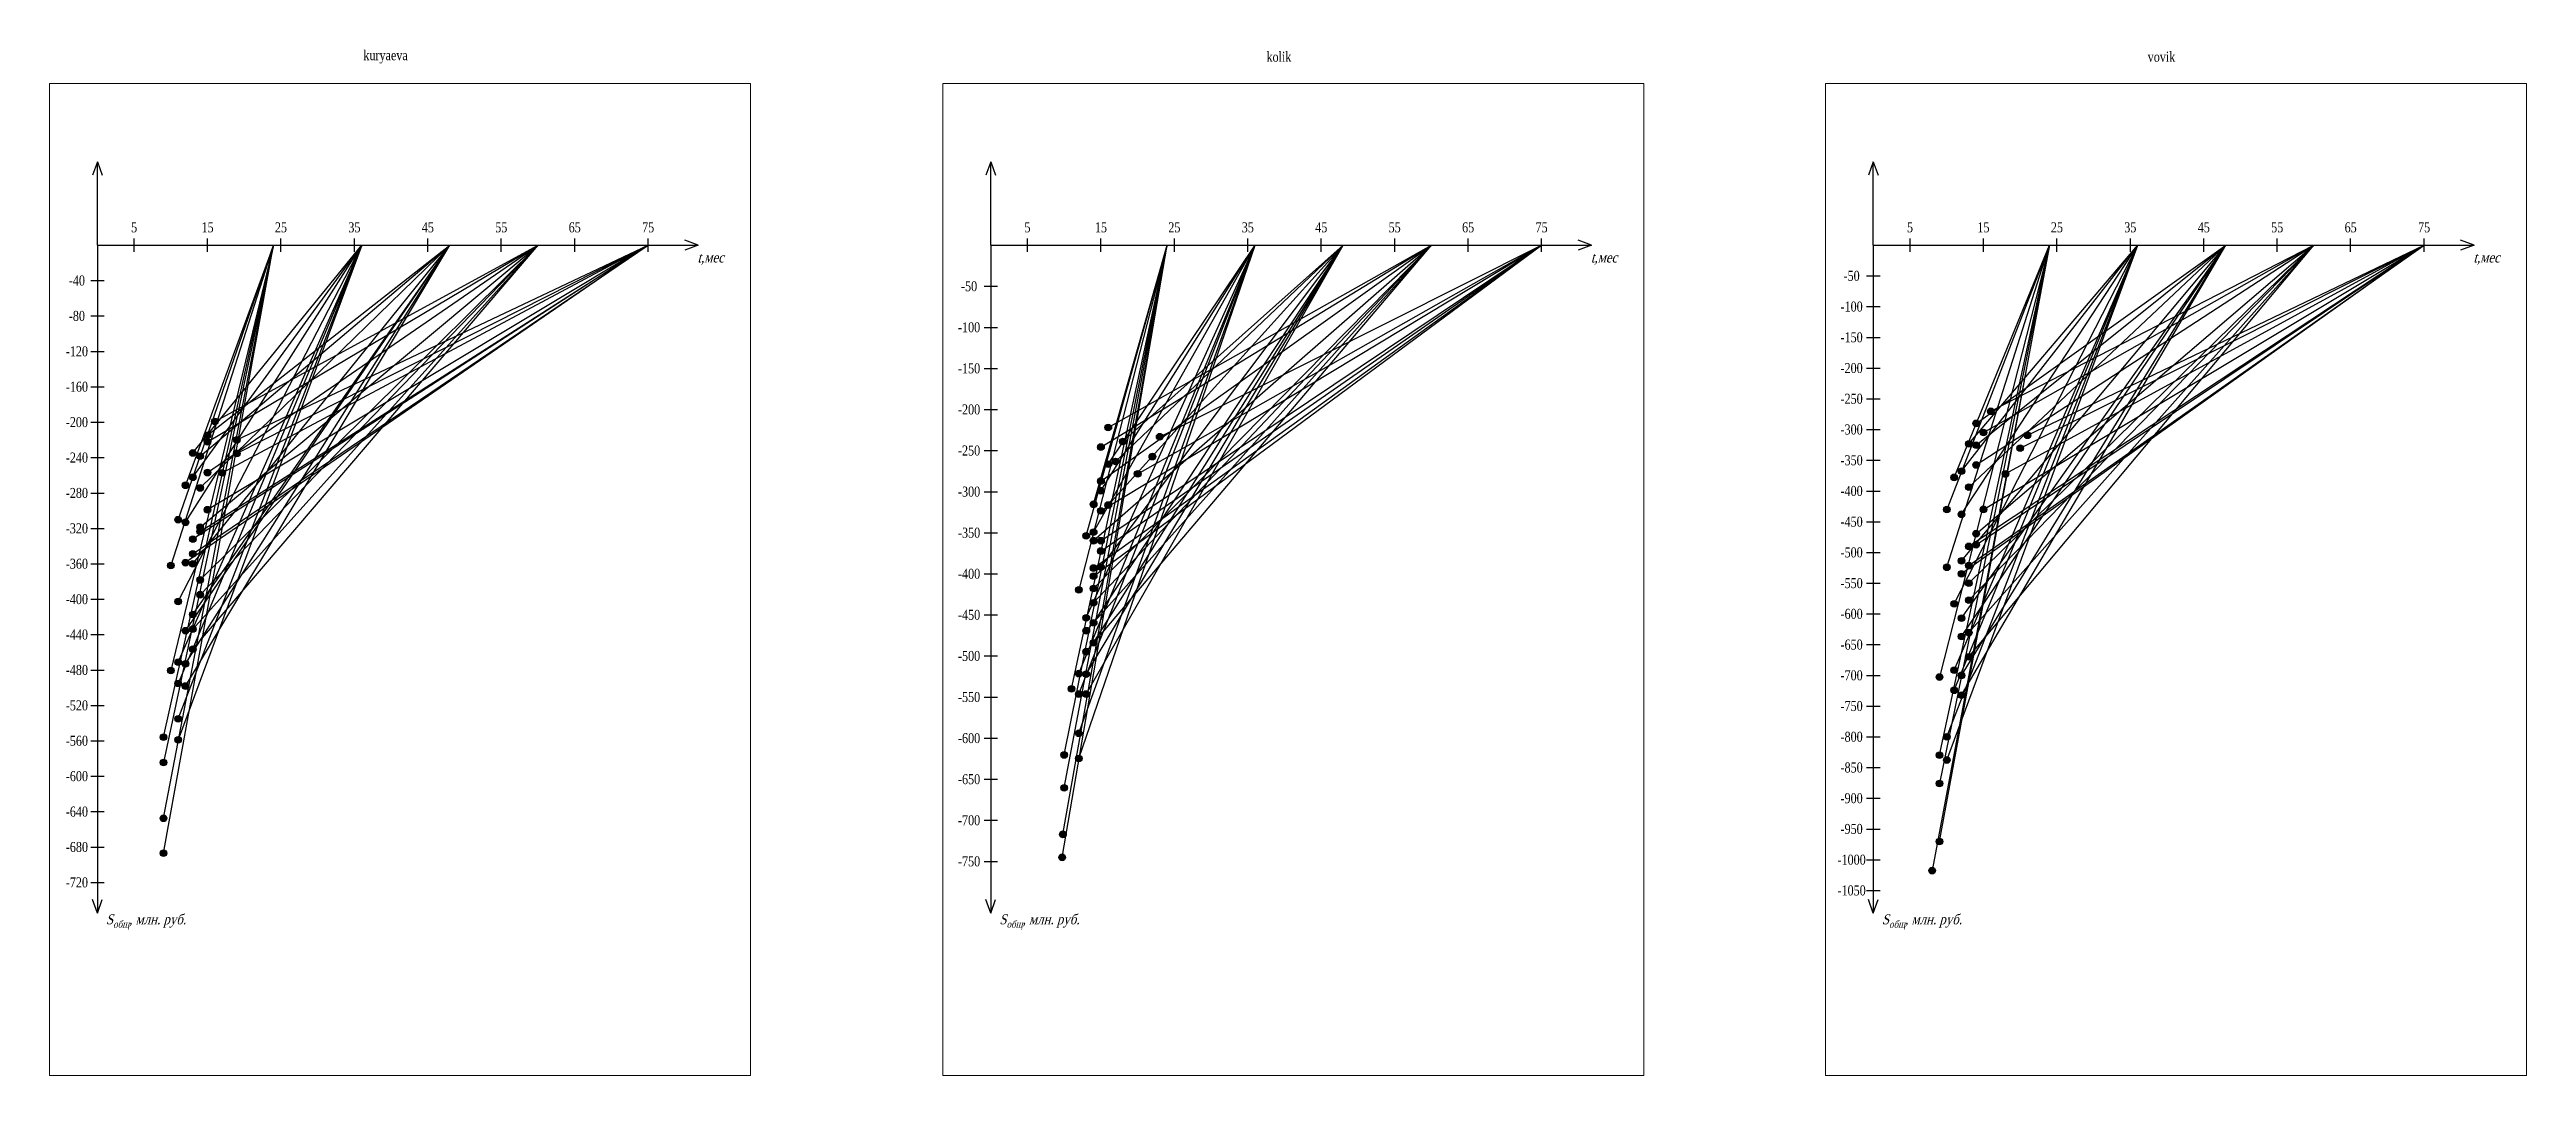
# Model space of a CAD drawing. Header units: millimetres. Extents: x -180 to 58926, y -10791 to 13515.
# Drawn here: x 18407 to 25828, y 3384 to 6455 of the extents above; entities that cross this region are included whole.
import ezdxf

# ---------------------------------------------------------------- set-up
doc = ezdxf.new("R2010")
doc.units = ezdxf.units.MM
for name, color, linetype, lineweight in [('basic', 95, 'Continuous', 30), ('text', 13, 'Continuous', 20), ('thin', 153, 'Continuous', 18)]:
    doc.layers.add(name, color=color, linetype=linetype, lineweight=lineweight)
doc.styles.add('GOST-2.304_Type-B_shrink', font='', dxfattribs={"width": 0.8})
doc.styles.add('Structures', font='isocpeur.ttf', dxfattribs={"width": 0.85, "oblique": 15})
doc.styles.get('GOST-2.304_Type-B_shrink').set_extended_font_data('GOST Common')

msp = doc.modelspace()

# ---------------------------------------------------------------- texts
at = {"layer": 'text', "char_height": 30, "attachment_point": 5, "style": 'GOST-2.304_Type-B_shrink'}
for s, insert in [('{\\fTimes New Roman|b0|i0|c0|p18;kuryaeva}', (19414.063, 6433.343)), ('{\\fTimes New Roman|b0|i0|c0|p18;kolik}', (22090.494, 6433.343)), ('{\\fTimes New Roman|b0|i0|c0|p18;vovik}', (24734.354, 6433.343)), ('{\\fTimes New Roman|b0|i0|c204|p18;5}', (18660.79, 5922.653)), ('{\\fTimes New Roman|b0|i0|c204|p18;15}', (18880.79, 5922.653)), ('{\\fTimes New Roman|b0|i0|c204|p18;25}', (19100.79, 5922.653)), ('{\\fTimes New Roman|b0|i0|c204|p18;35}', (19320.79, 5922.653)), ('{\\fTimes New Roman|b0|i0|c204|p18;45}', (19540.79, 5922.653)), ('{\\fTimes New Roman|b0|i0|c204|p18;55}', (19760.79, 5922.653)), ('{\\fTimes New Roman|b0|i0|c204|p18;65}', (19980.79, 5922.653)), ('{\\fTimes New Roman|b0|i0|c204|p18;75}', (20200.79, 5922.653)), ('{\\fTimes New Roman|b0|i0|c204|p18;5}', (21337.222, 5922.653)), ('{\\fTimes New Roman|b0|i0|c204|p18;15}', (21557.222, 5922.653)), ('{\\fTimes New Roman|b0|i0|c204|p18;25}', (21777.222, 5922.653)), ('{\\fTimes New Roman|b0|i0|c204|p18;35}', (21997.222, 5922.653)), ('{\\fTimes New Roman|b0|i0|c204|p18;45}', (22217.222, 5922.653)), ('{\\fTimes New Roman|b0|i0|c204|p18;55}', (22437.222, 5922.653)), ('{\\fTimes New Roman|b0|i0|c204|p18;65}', (22657.222, 5922.653)), ('{\\fTimes New Roman|b0|i0|c204|p18;75}', (22877.222, 5922.653)), ('{\\fTimes New Roman|b0|i0|c204|p18;5}', (23981.082, 5922.653)), ('{\\fTimes New Roman|b0|i0|c204|p18;15}', (24201.082, 5922.653)), ('{\\fTimes New Roman|b0|i0|c204|p18;25}', (24421.082, 5922.653)), ('{\\fTimes New Roman|b0|i0|c204|p18;35}', (24641.082, 5922.653)), ('{\\fTimes New Roman|b0|i0|c204|p18;45}', (24861.082, 5922.653)), ('{\\fTimes New Roman|b0|i0|c204|p18;55}', (25081.082, 5922.653)), ('{\\fTimes New Roman|b0|i0|c204|p18;65}', (25301.082, 5922.653)), ('{\\fTimes New Roman|b0|i0|c204|p18;75}', (25521.082, 5922.653)), ('{\\fTimes New Roman|b0|i0|c204|p18;-\\fTimes New Roman|b0|i0|c0|p18;5\\fTimes New Roman|b0|i0|c204|p18;0}', (23806.072, 5777.447)), ('{\\fTimes New Roman|b0|i0|c204|p18;-\\fTimes New Roman|b0|i0|c0|p18;4\\fTimes New Roman|b0|i0|c204|p18;0}', (18489.43, 5763.447)), ('{\\fTimes New Roman|b0|i0|c204|p18;-\\fTimes New Roman|b0|i0|c0|p18;5\\fTimes New Roman|b0|i0|c204|p18;0}', (21162.212, 5746.447)), ('{\\fTimes New Roman|b0|i0|c204|p18;-\\fTimes New Roman|b0|i0|c0|p18;8\\fTimes New Roman|b0|i0|c204|p18;0}', (18489.43, 5657.447)), ('{\\fTimes New Roman|b0|i0|c204|p18;-\\fTimes New Roman|b0|i0|c0|p18;10\\fTimes New Roman|b0|i0|c204|p18;0}', (23806.072, 5685.447)), ('{\\fTimes New Roman|b0|i0|c204|p18;-\\fTimes New Roman|b0|i0|c0|p18;12\\fTimes New Roman|b0|i0|c204|p18;0}', (18489.43, 5551.447)), ('{\\fTimes New Roman|b0|i0|c204|p18;-\\fTimes New Roman|b0|i0|c0|p18;10\\fTimes New Roman|b0|i0|c204|p18;0}', (21162.212, 5623.447)), ('{\\fTimes New Roman|b0|i0|c204|p18;-\\fTimes New Roman|b0|i0|c0|p18;15\\fTimes New Roman|b0|i0|c204|p18;0}', (23806.072, 5593.447)), ('{\\fTimes New Roman|b0|i0|c204|p18;-\\fTimes New Roman|b0|i0|c0|p18;15\\fTimes New Roman|b0|i0|c204|p18;0}', (21162.212, 5500.447)), ('{\\fTimes New Roman|b0|i0|c204|p18;-\\fTimes New Roman|b0|i0|c0|p18;20\\fTimes New Roman|b0|i0|c204|p18;0}', (23806.072, 5501.447)), ('{\\fTimes New Roman|b0|i0|c204|p18;-\\fTimes New Roman|b0|i0|c0|p18;16\\fTimes New Roman|b0|i0|c204|p18;0}', (18489.43, 5445.447)), ('{\\fTimes New Roman|b0|i0|c204|p18;-\\fTimes New Roman|b0|i0|c0|p18;25\\fTimes New Roman|b0|i0|c204|p18;0}', (23806.072, 5409.447)), ('{\\fTimes New Roman|b0|i0|c204|p18;-\\fTimes New Roman|b0|i0|c0|p18;20\\fTimes New Roman|b0|i0|c204|p18;0}', (18489.43, 5339.447)), ('{\\fTimes New Roman|b0|i0|c204|p18;-\\fTimes New Roman|b0|i0|c0|p18;20\\fTimes New Roman|b0|i0|c204|p18;0}', (21162.212, 5377.447)), ('{\\fTimes New Roman|b0|i0|c204|p18;-\\fTimes New Roman|b0|i0|c0|p18;25\\fTimes New Roman|b0|i0|c204|p18;0}', (21162.212, 5254.447)), ('{\\fTimes New Roman|b0|i0|c204|p18;-\\fTimes New Roman|b0|i0|c0|p18;30\\fTimes New Roman|b0|i0|c204|p18;0}', (23806.072, 5317.447)), ('{\\fTimes New Roman|b0|i0|c204|p18;-\\fTimes New Roman|b0|i0|c0|p18;24\\fTimes New Roman|b0|i0|c204|p18;0}', (18489.43, 5233.447)), ('{\\fTimes New Roman|b0|i0|c204|p18;-\\fTimes New Roman|b0|i0|c0|p18;35\\fTimes New Roman|b0|i0|c204|p18;0}', (23806.072, 5225.447)), ('{\\fTimes New Roman|b0|i0|c204|p18;-\\fTimes New Roman|b0|i0|c0|p18;28\\fTimes New Roman|b0|i0|c204|p18;0}', (18489.43, 5127.447)), ('{\\fTimes New Roman|b0|i0|c204|p18;-\\fTimes New Roman|b0|i0|c0|p18;30\\fTimes New Roman|b0|i0|c204|p18;0}', (21162.212, 5131.447)), ('{\\fTimes New Roman|b0|i0|c204|p18;-\\fTimes New Roman|b0|i0|c0|p18;40\\fTimes New Roman|b0|i0|c204|p18;0}', (23806.072, 5133.447)), ('{\\fTimes New Roman|b0|i0|c204|p18;-\\fTimes New Roman|b0|i0|c0|p18;45\\fTimes New Roman|b0|i0|c204|p18;0}', (23806.072, 5041.447)), ('{\\fTimes New Roman|b0|i0|c204|p18;-\\fTimes New Roman|b0|i0|c0|p18;32\\fTimes New Roman|b0|i0|c204|p18;0}', (18489.43, 5021.447)), ('{\\fTimes New Roman|b0|i0|c204|p18;-\\fTimes New Roman|b0|i0|c0|p18;35\\fTimes New Roman|b0|i0|c204|p18;0}', (21162.212, 5008.447)), ('{\\fTimes New Roman|b0|i0|c204|p18;-\\fTimes New Roman|b0|i0|c0|p18;36\\fTimes New Roman|b0|i0|c204|p18;0}', (18489.43, 4915.447)), ('{\\fTimes New Roman|b0|i0|c204|p18;-\\fTimes New Roman|b0|i0|c0|p18;40\\fTimes New Roman|b0|i0|c204|p18;0}', (21162.212, 4885.447)), ('{\\fTimes New Roman|b0|i0|c204|p18;-\\fTimes New Roman|b0|i0|c0|p18;50\\fTimes New Roman|b0|i0|c204|p18;0}', (23806.072, 4949.447)), ('{\\fTimes New Roman|b0|i0|c204|p18;-\\fTimes New Roman|b0|i0|c0|p18;40\\fTimes New Roman|b0|i0|c204|p18;0}', (18489.43, 4809.447)), ('{\\fTimes New Roman|b0|i0|c204|p18;-\\fTimes New Roman|b0|i0|c0|p18;55\\fTimes New Roman|b0|i0|c204|p18;0}', (23806.072, 4857.447)), ('{\\fTimes New Roman|b0|i0|c204|p18;-\\fTimes New Roman|b0|i0|c0|p18;45\\fTimes New Roman|b0|i0|c204|p18;0}', (21162.212, 4762.447)), ('{\\fTimes New Roman|b0|i0|c204|p18;-\\fTimes New Roman|b0|i0|c0|p18;60\\fTimes New Roman|b0|i0|c204|p18;0}', (23806.072, 4765.447)), ('{\\fTimes New Roman|b0|i0|c204|p18;-\\fTimes New Roman|b0|i0|c0|p18;44\\fTimes New Roman|b0|i0|c204|p18;0}', (18489.43, 4703.447)), ('{\\fTimes New Roman|b0|i0|c204|p18;-\\fTimes New Roman|b0|i0|c0|p18;65\\fTimes New Roman|b0|i0|c204|p18;0}', (23806.072, 4673.447)), ('{\\fTimes New Roman|b0|i0|c204|p18;-\\fTimes New Roman|b0|i0|c0|p18;48\\fTimes New Roman|b0|i0|c204|p18;0}', (18489.43, 4597.447)), ('{\\fTimes New Roman|b0|i0|c204|p18;-\\fTimes New Roman|b0|i0|c0|p18;50\\fTimes New Roman|b0|i0|c204|p18;0}', (21162.212, 4639.447)), ('{\\fTimes New Roman|b0|i0|c204|p18;-\\fTimes New Roman|b0|i0|c0|p18;55\\fTimes New Roman|b0|i0|c204|p18;0}', (21162.212, 4516.447)), ('{\\fTimes New Roman|b0|i0|c204|p18;-\\fTimes New Roman|b0|i0|c0|p18;70\\fTimes New Roman|b0|i0|c204|p18;0}', (23806.072, 4581.447)), ('{\\fTimes New Roman|b0|i0|c204|p18;-\\fTimes New Roman|b0|i0|c0|p18;52\\fTimes New Roman|b0|i0|c204|p18;0}', (18489.43, 4491.447)), ('{\\fTimes New Roman|b0|i0|c204|p18;-\\fTimes New Roman|b0|i0|c0|p18;75\\fTimes New Roman|b0|i0|c204|p18;0}', (23806.072, 4489.447)), ('{\\fTimes New Roman|b0|i0|c204|p18;-\\fTimes New Roman|b0|i0|c0|p18;56\\fTimes New Roman|b0|i0|c204|p18;0}', (18489.43, 4385.447)), ('{\\fTimes New Roman|b0|i0|c204|p18;-\\fTimes New Roman|b0|i0|c0|p18;60\\fTimes New Roman|b0|i0|c204|p18;0}', (21162.212, 4393.447)), ('{\\fTimes New Roman|b0|i0|c204|p18;-\\fTimes New Roman|b0|i0|c0|p18;80\\fTimes New Roman|b0|i0|c204|p18;0}', (23806.072, 4397.447)), ('{\\fTimes New Roman|b0|i0|c204|p18;-\\fTimes New Roman|b0|i0|c0|p18;85\\fTimes New Roman|b0|i0|c204|p18;0}', (23806.072, 4305.447)), ('{\\fTimes New Roman|b0|i0|c204|p18;-\\fTimes New Roman|b0|i0|c0|p18;60\\fTimes New Roman|b0|i0|c204|p18;0}', (18489.43, 4279.447)), ('{\\fTimes New Roman|b0|i0|c204|p18;-\\fTimes New Roman|b0|i0|c0|p18;65\\fTimes New Roman|b0|i0|c204|p18;0}', (21162.212, 4270.447)), ('{\\fTimes New Roman|b0|i0|c204|p18;-\\fTimes New Roman|b0|i0|c0|p18;64\\fTimes New Roman|b0|i0|c204|p18;0}', (18489.43, 4173.447)), ('{\\fTimes New Roman|b0|i0|c204|p18;-\\fTimes New Roman|b0|i0|c0|p18;70\\fTimes New Roman|b0|i0|c204|p18;0}', (21162.212, 4147.447)), ('{\\fTimes New Roman|b0|i0|c204|p18;-\\fTimes New Roman|b0|i0|c0|p18;90\\fTimes New Roman|b0|i0|c204|p18;0}', (23806.072, 4213.447)), ('{\\fTimes New Roman|b0|i0|c204|p18;-\\fTimes New Roman|b0|i0|c0|p18;68\\fTimes New Roman|b0|i0|c204|p18;0}', (18489.43, 4067.447)), ('{\\fTimes New Roman|b0|i0|c204|p18;-\\fTimes New Roman|b0|i0|c0|p18;95\\fTimes New Roman|b0|i0|c204|p18;0}', (23806.072, 4121.447)), ('{\\fTimes New Roman|b0|i0|c204|p18;-\\fTimes New Roman|b0|i0|c0|p18;75\\fTimes New Roman|b0|i0|c204|p18;0}', (21162.212, 4024.447)), ('{\\fTimes New Roman|b0|i0|c204|p18;-\\fTimes New Roman|b0|i0|c0|p18;100\\fTimes New Roman|b0|i0|c204|p18;0}', (23806.072, 4029.447)), ('{\\fTimes New Roman|b0|i0|c204|p18;-\\fTimes New Roman|b0|i0|c0|p18;72\\fTimes New Roman|b0|i0|c204|p18;0}', (18489.43, 3961.447)), ('{\\fTimes New Roman|b0|i0|c204|p18;-\\fTimes New Roman|b0|i0|c0|p18;105\\fTimes New Roman|b0|i0|c204|p18;0}', (23806.072, 3937.447))]:
    msp.add_mtext_dynamic_manual_height_columns(s, width=30, gutter_width=125, heights=[0], dxfattribs=dict(at, insert=insert))
at = {"layer": 'text', "char_height": 30, "attachment_point": 5, "style": 'Structures'}
for s, insert, width in [('{\\fTimes New Roman|b0|i0|c0|p18;t,\\fTimes New Roman|b0|i0|c204|p18;мес}', (20388.174, 5829.112), 118.5502), ('{\\fTimes New Roman|b0|i0|c0|p18;t,\\fTimes New Roman|b0|i0|c204|p18;мес}', (23064.606, 5829.112), 118.5502), ('{\\fTimes New Roman|b0|i0|c0|p18;t,\\fTimes New Roman|b0|i0|c204|p18;мес}', (25708.466, 5829.112), 118.5502), ('\\A1;{\\fTimes New Roman|b0|i0|c0|p18;S\\fTimes New Roman|b0|i0|c204|p18;\\H0.7x;\\S^ общ;\\fTimes New Roman|b0|i0|c0|p18;\\H1.42857x;,\\fTimes New Roman|b0|i0|c204|p18; млн. руб.}', (18696.634, 3845.982), 265.29858), ('\\A1;{\\fTimes New Roman|b0|i0|c0|p18;S\\fTimes New Roman|b0|i0|c204|p18;\\H0.7x;\\S^ общ;\\fTimes New Roman|b0|i0|c0|p18;\\H1.42857x;,\\fTimes New Roman|b0|i0|c204|p18; млн. руб.}', (21373.065, 3845.982), 265.29858), ('\\A1;{\\fTimes New Roman|b0|i0|c0|p18;S\\fTimes New Roman|b0|i0|c204|p18;\\H0.7x;\\S^ общ;\\fTimes New Roman|b0|i0|c0|p18;\\H1.42857x;,\\fTimes New Roman|b0|i0|c204|p18; млн. руб.}', (24016.925, 3845.982), 265.29858)]:
    msp.add_mtext(s, dxfattribs=dict(at, insert=insert, width=width))

# ---------------------------------------------------------------- hatches: boundary and pattern name
at = {"layer": 'basic'}
h = msp.add_hatch(color=256, dxfattribs=at)
h.dxf.hatch_style = 1
h.paths.add_polyline_path([(18892.79, 5341.447, 1), (18912.79, 5341.447, 1)])
h = msp.add_hatch(color=256, dxfattribs=at)
h.dxf.hatch_style = 1
h.paths.add_polyline_path([(24169.082, 5335.978, 1), (24189.082, 5335.978, 1)])
h = msp.add_hatch(color=256, dxfattribs=at)
h.dxf.hatch_style = 1
h.paths.add_polyline_path([(24213.082, 5372.062, 1), (24233.082, 5372.062, 1)])
h = msp.add_hatch(color=256, dxfattribs=at)
h.dxf.hatch_style = 1
h.paths.add_polyline_path([(18870.79, 5300.339, 1), (18890.79, 5300.339, 1)])
h = msp.add_hatch(color=256, dxfattribs=at)
h.dxf.hatch_style = 1
h.paths.add_polyline_path([(18870.79, 5280.751, 1), (18890.79, 5280.751, 1)])
h = msp.add_hatch(color=256, dxfattribs=at)
h.dxf.hatch_style = 1
h.paths.add_polyline_path([(18958.79, 5286.339, 1), (18978.79, 5286.339, 1)])
h = msp.add_hatch(color=256, dxfattribs=at)
h.dxf.hatch_style = 1
h.paths.add_polyline_path([(21547.222, 5265.052, 1), (21567.222, 5265.052, 1)])
h = msp.add_hatch(color=256, dxfattribs=at)
h.dxf.hatch_style = 1
h.paths.add_polyline_path([(21569.222, 5323.702, 1), (21589.222, 5323.702, 1)])
h = msp.add_hatch(color=256, dxfattribs=at)
h.dxf.hatch_style = 1
h.paths.add_polyline_path([(21613.222, 5281.447, 1), (21633.222, 5281.447, 1)])
h = msp.add_hatch(color=256, dxfattribs=at)
h.dxf.hatch_style = 1
h.paths.add_polyline_path([(21723.222, 5296.024, 1), (21743.222, 5296.024, 1)])
h = msp.add_hatch(color=256, dxfattribs=at)
h.dxf.hatch_style = 1
h.paths.add_polyline_path([(24147.082, 5274.517, 1), (24167.082, 5274.517, 1)])
h = msp.add_hatch(color=256, dxfattribs=at)
h.dxf.hatch_style = 1
h.paths.add_polyline_path([(24169.082, 5270.537, 1), (24189.082, 5270.537, 1)])
h = msp.add_hatch(color=256, dxfattribs=at)
h.dxf.hatch_style = 1
h.paths.add_polyline_path([(24191.082, 5308.641, 1), (24211.082, 5308.641, 1)])
h = msp.add_hatch(color=256, dxfattribs=at)
h.dxf.hatch_style = 1
h.paths.add_polyline_path([(24301.082, 5261.451, 1), (24321.082, 5261.451, 1)])
h = msp.add_hatch(color=256, dxfattribs=at)
h.dxf.hatch_style = 1
h.paths.add_polyline_path([(24323.082, 5300.258, 1), (24343.082, 5300.258, 1)])
h = msp.add_hatch(color=256, dxfattribs=at)
h.dxf.hatch_style = 1
h.paths.add_polyline_path([(18826.79, 5247.303, 1), (18846.79, 5247.303, 1)])
h = msp.add_hatch(color=256, dxfattribs=at)
h.dxf.hatch_style = 1
h.paths.add_polyline_path([(18848.79, 5237.842, 1), (18868.79, 5237.842, 1)])
h = msp.add_hatch(color=256, dxfattribs=at)
h.dxf.hatch_style = 1
h.paths.add_polyline_path([(18870.79, 5188.511, 1), (18890.79, 5188.511, 1)])
h = msp.add_hatch(color=256, dxfattribs=at)
h.dxf.hatch_style = 1
h.paths.add_polyline_path([(18914.79, 5187.644, 1), (18934.79, 5187.644, 1)])
h = msp.add_hatch(color=256, dxfattribs=at)
h.dxf.hatch_style = 1
h.paths.add_polyline_path([(18958.79, 5246.092, 1), (18978.79, 5246.092, 1)])
h = msp.add_hatch(color=256, dxfattribs=at)
h.dxf.hatch_style = 1
h.paths.add_polyline_path([(21569.222, 5213.805, 1), (21589.222, 5213.805, 1)])
h = msp.add_hatch(color=256, dxfattribs=at)
h.dxf.hatch_style = 1
h.paths.add_polyline_path([(21591.222, 5221.696, 1), (21611.222, 5221.696, 1)])
h = msp.add_hatch(color=256, dxfattribs=at)
h.dxf.hatch_style = 1
h.paths.add_polyline_path([(21657.222, 5184.731, 1), (21677.222, 5184.731, 1)])
h = msp.add_hatch(color=256, dxfattribs=at)
h.dxf.hatch_style = 1
h.paths.add_polyline_path([(21701.222, 5236.267, 1), (21721.222, 5236.267, 1)])
h = msp.add_hatch(color=256, dxfattribs=at)
h.dxf.hatch_style = 1
h.paths.add_polyline_path([(24125.082, 5192.825, 1), (24145.082, 5192.825, 1)])
h = msp.add_hatch(color=256, dxfattribs=at)
h.dxf.hatch_style = 1
h.paths.add_polyline_path([(24169.082, 5211.359, 1), (24189.082, 5211.359, 1)])
h = msp.add_hatch(color=256, dxfattribs=at)
h.dxf.hatch_style = 1
h.paths.add_polyline_path([(24257.082, 5184.484, 1), (24277.082, 5184.484, 1)])
h = msp.add_hatch(color=256, dxfattribs=at)
h.dxf.hatch_style = 1
h.paths.add_polyline_path([(18804.79, 5150.582, 1), (18824.79, 5150.582, 1)])
h = msp.add_hatch(color=256, dxfattribs=at)
h.dxf.hatch_style = 1
h.paths.add_polyline_path([(18826.79, 5174.565, 1), (18846.79, 5174.565, 1)])
h = msp.add_hatch(color=256, dxfattribs=at)
h.dxf.hatch_style = 1
h.paths.add_polyline_path([(18848.79, 5142.65, 1), (18868.79, 5142.65, 1)])
h = msp.add_hatch(color=256, dxfattribs=at)
h.dxf.hatch_style = 1
h.paths.add_polyline_path([(21547.222, 5163.244, 1), (21567.222, 5163.244, 1)])
h = msp.add_hatch(color=256, dxfattribs=at)
h.dxf.hatch_style = 1
h.paths.add_polyline_path([(21547.222, 5134.24, 1), (21567.222, 5134.24, 1)])
h = msp.add_hatch(color=256, dxfattribs=at)
h.dxf.hatch_style = 1
h.paths.add_polyline_path([(24103.082, 5174.136, 1), (24123.082, 5174.136, 1)])
h = msp.add_hatch(color=256, dxfattribs=at)
h.dxf.hatch_style = 1
h.paths.add_polyline_path([(24147.082, 5144.859, 1), (24167.082, 5144.859, 1)])
h = msp.add_hatch(color=256, dxfattribs=at)
h.dxf.hatch_style = 1
h.paths.add_polyline_path([(18782.79, 5047.545, 1), (18802.79, 5047.545, 1)])
h = msp.add_hatch(color=256, dxfattribs=at)
h.dxf.hatch_style = 1
h.paths.add_polyline_path([(18804.79, 5039.65, 1), (18824.79, 5039.65, 1)])
h = msp.add_hatch(color=256, dxfattribs=at)
h.dxf.hatch_style = 1
h.paths.add_polyline_path([(18870.79, 5077.447, 1), (18890.79, 5077.447, 1)])
h = msp.add_hatch(color=256, dxfattribs=at)
h.dxf.hatch_style = 1
h.paths.add_polyline_path([(21525.222, 5093.607, 1), (21545.222, 5093.607, 1)])
h = msp.add_hatch(color=256, dxfattribs=at)
h.dxf.hatch_style = 1
h.paths.add_polyline_path([(21547.222, 5074.229, 1), (21567.222, 5074.229, 1)])
h = msp.add_hatch(color=256, dxfattribs=at)
h.dxf.hatch_style = 1
h.paths.add_polyline_path([(21569.222, 5091.375, 1), (21589.222, 5091.375, 1)])
h = msp.add_hatch(color=256, dxfattribs=at)
h.dxf.hatch_style = 1
h.paths.add_polyline_path([(24081.082, 5078.118, 1), (24101.082, 5078.118, 1)])
h = msp.add_hatch(color=256, dxfattribs=at)
h.dxf.hatch_style = 1
h.paths.add_polyline_path([(24125.082, 5063.682, 1), (24145.082, 5063.682, 1)])
h = msp.add_hatch(color=256, dxfattribs=at)
h.dxf.hatch_style = 1
h.paths.add_polyline_path([(24191.082, 5078.43, 1), (24211.082, 5078.43, 1)])
h = msp.add_hatch(color=256, dxfattribs=at)
h.dxf.hatch_style = 1
h.paths.add_polyline_path([(18826.79, 4989.495, 1), (18846.79, 4989.495, 1)])
h = msp.add_hatch(color=256, dxfattribs=at)
h.dxf.hatch_style = 1
h.paths.add_polyline_path([(18848.79, 5025.174, 1), (18868.79, 5025.174, 1)])
h = msp.add_hatch(color=256, dxfattribs=at)
h.dxf.hatch_style = 1
h.paths.add_polyline_path([(18848.79, 5012.369, 1), (18868.79, 5012.369, 1)])
h = msp.add_hatch(color=256, dxfattribs=at)
h.dxf.hatch_style = 1
h.paths.add_polyline_path([(21503.222, 4999.158, 1), (21523.222, 4999.158, 1)])
h = msp.add_hatch(color=256, dxfattribs=at)
h.dxf.hatch_style = 1
h.paths.add_polyline_path([(21525.222, 5010.328, 1), (21545.222, 5010.328, 1)])
h = msp.add_hatch(color=256, dxfattribs=at)
h.dxf.hatch_style = 1
h.paths.add_polyline_path([(21525.222, 4984.766, 1), (21545.222, 4984.766, 1)])
h = msp.add_hatch(color=256, dxfattribs=at)
h.dxf.hatch_style = 1
h.paths.add_polyline_path([(21547.222, 4984.67, 1), (21567.222, 4984.67, 1)])
h = msp.add_hatch(color=256, dxfattribs=at)
h.dxf.hatch_style = 1
h.paths.add_polyline_path([(24147.082, 4967.673, 1), (24167.082, 4967.673, 1)])
h = msp.add_hatch(color=256, dxfattribs=at)
h.dxf.hatch_style = 1
h.paths.add_polyline_path([(24169.082, 5005.629, 1), (24189.082, 5005.629, 1)])
h = msp.add_hatch(color=256, dxfattribs=at)
h.dxf.hatch_style = 1
h.paths.add_polyline_path([(24169.082, 4972.693, 1), (24189.082, 4972.693, 1)])
h = msp.add_hatch(color=256, dxfattribs=at)
h.dxf.hatch_style = 1
h.paths.add_polyline_path([(18760.79, 4910.477, 1), (18780.79, 4910.477, 1)])
h = msp.add_hatch(color=256, dxfattribs=at)
h.dxf.hatch_style = 1
h.paths.add_polyline_path([(18804.79, 4918.898, 1), (18824.79, 4918.898, 1)])
h = msp.add_hatch(color=256, dxfattribs=at)
h.dxf.hatch_style = 1
h.paths.add_polyline_path([(18826.79, 4945.447, 1), (18846.79, 4945.447, 1)])
h = msp.add_hatch(color=256, dxfattribs=at)
h.dxf.hatch_style = 1
h.paths.add_polyline_path([(18826.79, 4915.593, 1), (18846.79, 4915.593, 1)])
h = msp.add_hatch(color=256, dxfattribs=at)
h.dxf.hatch_style = 1
h.paths.add_polyline_path([(21525.222, 4902.785, 1), (21545.222, 4902.785, 1)])
h = msp.add_hatch(color=256, dxfattribs=at)
h.dxf.hatch_style = 1
h.paths.add_polyline_path([(21547.222, 4953.642, 1), (21567.222, 4953.642, 1)])
h = msp.add_hatch(color=256, dxfattribs=at)
h.dxf.hatch_style = 1
h.paths.add_polyline_path([(21547.222, 4905.157, 1), (21567.222, 4905.157, 1)])
h = msp.add_hatch(color=256, dxfattribs=at)
h.dxf.hatch_style = 1
h.paths.add_polyline_path([(24081.082, 4905.009, 1), (24101.082, 4905.009, 1)])
h = msp.add_hatch(color=256, dxfattribs=at)
h.dxf.hatch_style = 1
h.paths.add_polyline_path([(24125.082, 4924.375, 1), (24145.082, 4924.375, 1)])
h = msp.add_hatch(color=256, dxfattribs=at)
h.dxf.hatch_style = 1
h.paths.add_polyline_path([(24147.082, 4910.006, 1), (24167.082, 4910.006, 1)])
h = msp.add_hatch(color=256, dxfattribs=at)
h.dxf.hatch_style = 1
h.paths.add_polyline_path([(18848.79, 4867.183, 1), (18868.79, 4867.183, 1)])
h = msp.add_hatch(color=256, dxfattribs=at)
h.dxf.hatch_style = 1
h.paths.add_polyline_path([(18848.79, 4822.933, 1), (18868.79, 4822.933, 1)])
h = msp.add_hatch(color=256, dxfattribs=at)
h.dxf.hatch_style = 1
h.paths.add_polyline_path([(21481.222, 4837.706, 1), (21501.222, 4837.706, 1)])
h = msp.add_hatch(color=256, dxfattribs=at)
h.dxf.hatch_style = 1
h.paths.add_polyline_path([(21525.222, 4878.548, 1), (21545.222, 4878.548, 1)])
h = msp.add_hatch(color=256, dxfattribs=at)
h.dxf.hatch_style = 1
h.paths.add_polyline_path([(21525.222, 4841.3, 1), (21545.222, 4841.3, 1)])
h = msp.add_hatch(color=256, dxfattribs=at)
h.dxf.hatch_style = 1
h.paths.add_polyline_path([(24125.082, 4885.303, 1), (24145.082, 4885.303, 1)])
h = msp.add_hatch(color=256, dxfattribs=at)
h.dxf.hatch_style = 1
h.paths.add_polyline_path([(24147.082, 4857.447, 1), (24167.082, 4857.447, 1)])
h = msp.add_hatch(color=256, dxfattribs=at)
h.dxf.hatch_style = 1
h.paths.add_polyline_path([(18782.79, 4802.587, 1), (18802.79, 4802.587, 1)])
h = msp.add_hatch(color=256, dxfattribs=at)
h.dxf.hatch_style = 1
h.paths.add_polyline_path([(18826.79, 4763.508, 1), (18846.79, 4763.508, 1)])
h = msp.add_hatch(color=256, dxfattribs=at)
h.dxf.hatch_style = 1
h.paths.add_polyline_path([(21503.222, 4753.75, 1), (21523.222, 4753.75, 1)])
h = msp.add_hatch(color=256, dxfattribs=at)
h.dxf.hatch_style = 1
h.paths.add_polyline_path([(21525.222, 4798.454, 1), (21545.222, 4798.454, 1)])
h = msp.add_hatch(color=256, dxfattribs=at)
h.dxf.hatch_style = 1
h.paths.add_polyline_path([(24103.082, 4795.873, 1), (24123.082, 4795.873, 1)])
h = msp.add_hatch(color=256, dxfattribs=at)
h.dxf.hatch_style = 1
h.paths.add_polyline_path([(24125.082, 4752.804, 1), (24145.082, 4752.804, 1)])
h = msp.add_hatch(color=256, dxfattribs=at)
h.dxf.hatch_style = 1
h.paths.add_polyline_path([(24147.082, 4806.484, 1), (24167.082, 4806.484, 1)])
h = msp.add_hatch(color=256, dxfattribs=at)
h.dxf.hatch_style = 1
h.paths.add_polyline_path([(18804.79, 4715.25, 1), (18824.79, 4715.25, 1)])
h = msp.add_hatch(color=256, dxfattribs=at)
h.dxf.hatch_style = 1
h.paths.add_polyline_path([(18826.79, 4720.051, 1), (18846.79, 4720.051, 1)])
h = msp.add_hatch(color=256, dxfattribs=at)
h.dxf.hatch_style = 1
h.paths.add_polyline_path([(21503.222, 4715.223, 1), (21523.222, 4715.223, 1)])
h = msp.add_hatch(color=256, dxfattribs=at)
h.dxf.hatch_style = 1
h.paths.add_polyline_path([(21525.222, 4738.754, 1), (21545.222, 4738.754, 1)])
h = msp.add_hatch(color=256, dxfattribs=at)
h.dxf.hatch_style = 1
h.paths.add_polyline_path([(21525.222, 4679.056, 1), (21545.222, 4679.056, 1)])
h = msp.add_hatch(color=256, dxfattribs=at)
h.dxf.hatch_style = 1
h.paths.add_polyline_path([(24125.082, 4697.748, 1), (24145.082, 4697.748, 1)])
h = msp.add_hatch(color=256, dxfattribs=at)
h.dxf.hatch_style = 1
h.paths.add_polyline_path([(24147.082, 4709.343, 1), (24167.082, 4709.343, 1)])
h = msp.add_hatch(color=256, dxfattribs=at)
h.dxf.hatch_style = 1
h.paths.add_polyline_path([(18760.79, 4595.909, 1), (18780.79, 4595.909, 1)])
h = msp.add_hatch(color=256, dxfattribs=at)
h.dxf.hatch_style = 1
h.paths.add_polyline_path([(18782.79, 4620.966, 1), (18802.79, 4620.966, 1)])
h = msp.add_hatch(color=256, dxfattribs=at)
h.dxf.hatch_style = 1
h.paths.add_polyline_path([(18804.79, 4616.054, 1), (18824.79, 4616.054, 1)])
h = msp.add_hatch(color=256, dxfattribs=at)
h.dxf.hatch_style = 1
h.paths.add_polyline_path([(18826.79, 4659.7, 1), (18846.79, 4659.7, 1)])
h = msp.add_hatch(color=256, dxfattribs=at)
h.dxf.hatch_style = 1
h.paths.add_polyline_path([(21503.222, 4652.195, 1), (21523.222, 4652.195, 1)])
h = msp.add_hatch(color=256, dxfattribs=at)
h.dxf.hatch_style = 1
h.paths.add_polyline_path([(24103.082, 4597.119, 1), (24123.082, 4597.119, 1)])
h = msp.add_hatch(color=256, dxfattribs=at)
h.dxf.hatch_style = 1
h.paths.add_polyline_path([(24147.082, 4636.798, 1), (24167.082, 4636.798, 1)])
h = msp.add_hatch(color=256, dxfattribs=at)
h.dxf.hatch_style = 1
h.paths.add_polyline_path([(18782.79, 4557.269, 1), (18802.79, 4557.269, 1)])
h = msp.add_hatch(color=256, dxfattribs=at)
h.dxf.hatch_style = 1
h.paths.add_polyline_path([(18804.79, 4549.447, 1), (18824.79, 4549.447, 1)])
h = msp.add_hatch(color=256, dxfattribs=at)
h.dxf.hatch_style = 1
h.paths.add_polyline_path([(21459.222, 4540.988, 1), (21479.222, 4540.988, 1)])
h = msp.add_hatch(color=256, dxfattribs=at)
h.dxf.hatch_style = 1
h.paths.add_polyline_path([(21481.222, 4586.624, 1), (21501.222, 4586.624, 1)])
h = msp.add_hatch(color=256, dxfattribs=at)
h.dxf.hatch_style = 1
h.paths.add_polyline_path([(21481.222, 4525.447, 1), (21501.222, 4525.447, 1)])
h = msp.add_hatch(color=256, dxfattribs=at)
h.dxf.hatch_style = 1
h.paths.add_polyline_path([(21503.222, 4585.253, 1), (21523.222, 4585.253, 1)])
h = msp.add_hatch(color=256, dxfattribs=at)
h.dxf.hatch_style = 1
h.paths.add_polyline_path([(21503.222, 4525.447, 1), (21523.222, 4525.447, 1)])
h = msp.add_hatch(color=256, dxfattribs=at)
h.dxf.hatch_style = 1
h.paths.add_polyline_path([(24059.082, 4576.526, 1), (24079.082, 4576.526, 1)])
h = msp.add_hatch(color=256, dxfattribs=at)
h.dxf.hatch_style = 1
h.paths.add_polyline_path([(24103.082, 4536.76, 1), (24123.082, 4536.76, 1)])
h = msp.add_hatch(color=256, dxfattribs=at)
h.dxf.hatch_style = 1
h.paths.add_polyline_path([(24125.082, 4581.447, 1), (24145.082, 4581.447, 1)])
h = msp.add_hatch(color=256, dxfattribs=at)
h.dxf.hatch_style = 1
h.paths.add_polyline_path([(24125.082, 4522.227, 1), (24145.082, 4522.227, 1)])
h = msp.add_hatch(color=256, dxfattribs=at)
h.dxf.hatch_style = 1
h.paths.add_polyline_path([(18782.79, 4451.296, 1), (18802.79, 4451.296, 1)])
h = msp.add_hatch(color=256, dxfattribs=at)
h.dxf.hatch_style = 1
h.paths.add_polyline_path([(18738.79, 4396.334, 1), (18758.79, 4396.334, 1)])
h = msp.add_hatch(color=256, dxfattribs=at)
h.dxf.hatch_style = 1
h.paths.add_polyline_path([(18782.79, 4388.213, 1), (18802.79, 4388.213, 1)])
h = msp.add_hatch(color=256, dxfattribs=at)
h.dxf.hatch_style = 1
h.paths.add_polyline_path([(21481.222, 4407.985, 1), (21501.222, 4407.985, 1)])
h = msp.add_hatch(color=256, dxfattribs=at)
h.dxf.hatch_style = 1
h.paths.add_polyline_path([(24081.082, 4397.447, 1), (24101.082, 4397.447, 1)])
h = msp.add_hatch(color=256, dxfattribs=at)
h.dxf.hatch_style = 1
h.paths.add_polyline_path([(18738.79, 4320.471, 1), (18758.79, 4320.471, 1)])
h = msp.add_hatch(color=256, dxfattribs=at)
h.dxf.hatch_style = 1
h.paths.add_polyline_path([(21437.222, 4343.199, 1), (21457.222, 4343.199, 1)])
h = msp.add_hatch(color=256, dxfattribs=at)
h.dxf.hatch_style = 1
h.paths.add_polyline_path([(21481.222, 4332.655, 1), (21501.222, 4332.655, 1)])
h = msp.add_hatch(color=256, dxfattribs=at)
h.dxf.hatch_style = 1
h.paths.add_polyline_path([(24059.082, 4342.318, 1), (24079.082, 4342.318, 1)])
h = msp.add_hatch(color=256, dxfattribs=at)
h.dxf.hatch_style = 1
h.paths.add_polyline_path([(24081.082, 4328.059, 1), (24101.082, 4328.059, 1)])
h = msp.add_hatch(color=256, dxfattribs=at)
h.dxf.hatch_style = 1
h.paths.add_polyline_path([(21437.222, 4244.496, 1), (21457.222, 4244.496, 1)])
h = msp.add_hatch(color=256, dxfattribs=at)
h.dxf.hatch_style = 1
h.paths.add_polyline_path([(24059.082, 4257.899, 1), (24079.082, 4257.899, 1)])
h = msp.add_hatch(color=256, dxfattribs=at)
h.dxf.hatch_style = 1
h.paths.add_polyline_path([(18738.79, 4153.447, 1), (18758.79, 4153.447, 1)])
h = msp.add_hatch(color=256, dxfattribs=at)
h.dxf.hatch_style = 1
h.paths.add_polyline_path([(21433.457, 4105.447, 1), (21453.457, 4105.447, 1)])
h = msp.add_hatch(color=256, dxfattribs=at)
h.dxf.hatch_style = 1
h.paths.add_polyline_path([(24059.082, 4084.3, 1), (24079.082, 4084.3, 1)])
h = msp.add_hatch(color=256, dxfattribs=at)
h.dxf.hatch_style = 1
h.paths.add_polyline_path([(18738.79, 4049.177, 1), (18758.79, 4049.177, 1)])
h = msp.add_hatch(color=256, dxfattribs=at)
h.dxf.hatch_style = 1
h.paths.add_polyline_path([(21431.182, 4036.614, 1), (21451.182, 4036.614, 1)])
h = msp.add_hatch(color=256, dxfattribs=at)
h.dxf.hatch_style = 1
h.paths.add_polyline_path([(24037.082, 3996.763, 1), (24057.082, 3996.763, 1)])

# ---------------------------------------------------------------- linework, layer by layer
for p, q in [((18550.79, 6119.447), (18536.203, 6078.843)), ((18550.79, 5869.447), (18550.79, 6119.447)), ((18550.79, 6119.447), (18565.377, 6078.843)), ((21227.222, 6119.447), (21212.634, 6078.843)), ((21227.222, 5869.447), (21227.222, 6119.447)), ((21227.222, 6119.447), (21241.809, 6078.843)), ((23871.082, 6119.447), (23856.494, 6078.843)), ((23871.082, 5869.447), (23871.082, 6119.447)), ((23871.082, 6119.447), (23885.669, 6078.843)), ((18550.79, 5869.447), (20350.79, 5869.447)), ((18550.79, 5869.447), (18550.79, 3869.447)), ((18660.79, 5849.447), (18660.79, 5889.447)), ((18748.79, 4153.447), (19078.79, 5869.447)), ((18748.79, 4396.334), (19078.79, 5869.447)), ((19078.79, 5869.447), (18748.79, 4320.471)), ((18748.79, 4049.177), (19078.79, 5869.447)), ((19078.79, 5869.447), (18770.79, 4595.909)), ((19078.79, 5869.447), (18770.79, 4910.477)), ((18792.79, 5047.545), (19078.79, 5869.447)), ((18792.79, 4802.587), (19342.79, 5869.447)), ((18792.79, 4620.966), (19342.79, 5869.447)), ((19342.79, 5869.447), (18792.79, 4557.269)), ((18792.79, 4451.296), (19342.79, 5869.447)), ((19342.79, 5869.447), (18792.79, 4388.213)), ((20200.79, 5869.447), (18814.79, 4918.898)), ((19078.79, 5869.447), (18814.79, 5150.582)), ((18814.79, 5039.65), (19342.79, 5869.447)), ((18814.79, 4715.25), (19606.79, 5869.447)), ((18814.79, 4616.054), (19606.79, 5869.447)), ((18814.79, 4549.447), (19606.79, 5869.447)), ((20200.79, 5869.447), (18836.79, 4989.495)), ((18836.79, 4945.447), (20200.79, 5869.447)), ((18836.79, 5174.565), (19342.79, 5869.447)), ((18836.79, 5247.303), (19342.79, 5869.447)), ((18836.79, 4915.593), (19606.79, 5869.447)), ((18836.79, 4763.508), (19606.79, 5869.447)), ((18836.79, 4720.051), (19870.79, 5869.447)), ((18836.79, 4659.7), (19870.79, 5869.447)), ((18858.79, 5012.369), (20200.79, 5869.447)), ((18858.79, 5142.65), (19606.79, 5869.447)), ((18858.79, 5237.842), (19606.79, 5869.447)), ((18858.79, 5025.174), (19870.79, 5869.447)), ((18858.79, 4822.933), (19870.79, 5869.447)), ((18858.79, 4867.183), (19870.79, 5869.447)), ((18880.79, 5849.447), (18880.79, 5889.447)), ((20200.79, 5869.447), (18880.79, 5077.447)), ((18880.79, 5300.339), (19606.79, 5869.447)), ((18880.79, 5188.511), (19870.79, 5869.447)), ((18880.79, 5280.751), (19870.79, 5869.447)), ((18902.79, 5341.447), (19870.79, 5869.447)), ((18924.79, 5187.644), (20200.79, 5869.447)), ((18968.79, 5286.339), (20200.79, 5869.447)), ((20200.79, 5869.447), (18968.79, 5246.092)), ((19100.79, 5849.447), (19100.79, 5889.447)), ((19320.79, 5849.447), (19320.79, 5889.447)), ((19540.79, 5849.447), (19540.79, 5889.447)), ((19760.79, 5849.447), (19760.79, 5889.447)), ((19980.79, 5849.447), (19980.79, 5889.447)), ((20200.79, 5849.447), (20200.79, 5889.447)), ((20350.79, 5869.447), (20310.186, 5884.034)), ((20350.79, 5869.447), (20310.186, 5854.859)), ((21227.222, 5869.447), (23027.222, 5869.447)), ((21227.222, 5869.447), (21227.222, 3869.447)), ((21337.222, 5849.447), (21337.222, 5889.447)), ((21441.182, 4036.614), (21755.222, 5869.447)), ((21443.457, 4105.447), (21755.222, 5869.447)), ((21447.222, 4244.496), (21755.222, 5869.447)), ((21447.222, 4343.199), (21755.222, 5869.447)), ((21469.222, 4540.988), (21755.222, 5869.447)), ((21755.222, 5869.447), (21491.222, 4837.706)), ((21491.222, 4586.624), (22019.222, 5869.447)), ((21491.222, 4407.985), (22019.222, 5869.447)), ((21491.222, 4525.447), (22019.222, 5869.447)), ((21491.222, 4332.655), (22019.222, 5869.447)), ((21513.222, 4999.158), (21755.222, 5869.447)), ((21513.222, 4753.75), (22019.222, 5869.447)), ((21513.222, 4585.253), (22283.222, 5869.447)), ((21513.222, 4525.447), (22283.222, 5869.447)), ((21513.222, 4715.223), (22547.222, 5869.447)), ((21513.222, 4652.195), (22547.222, 5869.447)), ((21535.222, 4902.785), (22877.222, 5869.447)), ((21535.222, 4878.548), (22877.222, 5869.447)), ((21535.222, 5093.607), (21755.222, 5869.447)), ((21535.222, 5010.328), (22019.222, 5869.447)), ((21535.222, 4679.056), (22283.222, 5869.447)), ((21535.222, 4738.754), (22283.222, 5869.447)), ((21535.222, 4984.766), (22547.222, 5869.447)), ((21535.222, 4798.454), (22547.222, 5869.447)), ((21535.222, 4841.3), (22547.222, 5869.447)), ((21557.222, 5849.447), (21557.222, 5889.447)), ((21557.222, 5074.229), (22877.222, 5869.447)), ((21557.222, 4953.642), (22877.222, 5869.447)), ((21557.222, 4984.67), (22877.222, 5869.447)), ((21557.222, 5134.24), (22019.222, 5869.447)), ((21557.222, 4905.157), (22283.222, 5869.447)), ((21557.222, 5265.052), (22547.222, 5869.447)), ((21557.222, 5163.244), (22547.222, 5869.447)), ((21579.222, 5213.805), (22019.222, 5869.447)), ((21579.222, 5091.375), (22283.222, 5869.447)), ((21579.222, 5323.702), (22547.222, 5869.447)), ((21601.222, 5221.696), (22283.222, 5869.447)), ((21623.222, 5281.447), (22283.222, 5869.447)), ((21667.222, 5184.731), (22877.222, 5869.447)), ((21733.222, 5296.024), (22877.222, 5869.447)), ((21777.222, 5849.447), (21777.222, 5889.447)), ((21997.222, 5849.447), (21997.222, 5889.447)), ((22217.222, 5849.447), (22217.222, 5889.447)), ((22437.222, 5849.447), (22437.222, 5889.447)), ((22657.222, 5849.447), (22657.222, 5889.447)), ((22877.222, 5849.447), (22877.222, 5889.447)), ((23027.222, 5869.447), (22986.618, 5884.034)), ((23027.222, 5869.447), (22986.618, 5854.859)), ((23871.082, 5869.447), (25671.082, 5869.447)), ((23871.082, 5869.447), (23871.082, 3869.447)), ((23981.082, 5849.447), (23981.082, 5889.447)), ((24399.082, 5869.447), (24047.082, 3996.763)), ((24399.082, 5869.447), (24069.082, 4576.526)), ((24069.082, 4342.318), (24399.082, 5869.447)), ((24399.082, 5869.447), (24069.082, 4257.899)), ((24069.082, 4084.3), (24399.082, 5869.447)), ((24399.082, 5869.447), (24091.082, 5078.118)), ((24091.082, 4905.009), (24399.082, 5869.447)), ((24091.082, 4397.447), (24663.082, 5869.447)), ((24091.082, 4328.059), (24663.082, 5869.447)), ((24113.082, 5174.136), (24399.082, 5869.447)), ((24113.082, 4795.873), (24663.082, 5869.447)), ((24113.082, 4536.76), (24663.082, 5869.447)), ((24113.082, 4597.119), (24663.082, 5869.447)), ((25521.082, 5869.447), (24135.082, 4885.303)), ((24135.082, 5192.825), (24663.082, 5869.447)), ((24135.082, 5063.682), (24663.082, 5869.447)), ((24135.082, 4924.375), (24927.082, 5869.447)), ((24135.082, 4697.748), (24927.082, 5869.447)), ((24135.082, 4752.804), (24927.082, 5869.447)), ((24135.082, 4522.227), (24927.082, 5869.447)), ((24135.082, 4581.447), (24927.082, 5869.447)), ((25521.082, 5869.447), (24157.082, 4967.673)), ((24157.082, 4910.006), (25521.082, 5869.447)), ((24157.082, 5274.517), (24663.082, 5869.447)), ((24157.082, 5144.859), (24927.082, 5869.447)), ((24157.082, 4806.484), (25191.082, 5869.447)), ((24157.082, 4857.447), (25191.082, 5869.447)), ((24157.082, 4709.343), (25191.082, 5869.447)), ((24157.082, 4636.798), (25191.082, 5869.447)), ((24179.082, 4972.693), (25521.082, 5869.447)), ((24179.082, 5270.537), (24927.082, 5869.447)), ((24179.082, 5335.978), (24927.082, 5869.447)), ((24179.082, 5005.629), (25191.082, 5869.447)), ((24179.082, 5211.359), (25191.082, 5869.447)), ((24201.082, 5849.447), (24201.082, 5889.447)), ((24201.082, 5078.43), (25521.082, 5869.447)), ((24201.082, 5308.641), (25191.082, 5869.447)), ((24223.082, 5372.062), (25191.082, 5869.447)), ((25521.082, 5869.447), (24267.082, 5184.484)), ((24311.082, 5261.451), (25521.082, 5869.447)), ((24333.082, 5300.258), (25521.082, 5869.447)), ((24421.082, 5849.447), (24421.082, 5889.447)), ((24641.082, 5849.447), (24641.082, 5889.447)), ((24861.082, 5849.447), (24861.082, 5889.447)), ((25081.082, 5849.447), (25081.082, 5889.447)), ((25301.082, 5849.447), (25301.082, 5889.447)), ((25521.082, 5849.447), (25521.082, 5889.447)), ((25671.082, 5869.447), (25630.478, 5884.034)), ((25671.082, 5869.447), (25630.478, 5854.859)), ((18530.79, 5763.447), (18570.79, 5763.447)), ((21207.222, 5746.447), (21247.222, 5746.447)), ((23851.082, 5777.447), (23891.082, 5777.447)), ((18530.79, 5657.447), (18570.79, 5657.447)), ((23851.082, 5685.447), (23891.082, 5685.447)), ((21207.222, 5623.447), (21247.222, 5623.447)), ((23851.082, 5593.447), (23891.082, 5593.447)), ((18530.79, 5551.447), (18570.79, 5551.447)), ((21207.222, 5500.447), (21247.222, 5500.447)), ((23851.082, 5501.447), (23891.082, 5501.447)), ((18530.79, 5445.447), (18570.79, 5445.447)), ((21207.222, 5377.447), (21247.222, 5377.447)), ((23851.082, 5409.447), (23891.082, 5409.447)), ((18530.79, 5339.447), (18570.79, 5339.447)), ((23851.082, 5317.447), (23891.082, 5317.447)), ((18530.79, 5233.447), (18570.79, 5233.447)), ((21207.222, 5254.447), (21247.222, 5254.447)), ((23851.082, 5225.447), (23891.082, 5225.447)), ((18530.79, 5127.447), (18570.79, 5127.447)), ((21207.222, 5131.447), (21247.222, 5131.447)), ((23851.082, 5133.447), (23891.082, 5133.447)), ((18530.79, 5021.447), (18570.79, 5021.447)), ((21207.222, 5008.447), (21247.222, 5008.447)), ((23851.082, 5041.447), (23891.082, 5041.447)), ((18530.79, 4915.447), (18570.79, 4915.447)), ((23851.082, 4949.447), (23891.082, 4949.447)), ((21207.222, 4885.447), (21247.222, 4885.447)), ((23851.082, 4857.447), (23891.082, 4857.447)), ((18530.79, 4809.447), (18570.79, 4809.447)), ((21207.222, 4762.447), (21247.222, 4762.447)), ((23851.082, 4765.447), (23891.082, 4765.447)), ((18530.79, 4703.447), (18570.79, 4703.447)), ((21207.222, 4639.447), (21247.222, 4639.447)), ((23851.082, 4673.447), (23891.082, 4673.447)), ((18530.79, 4597.447), (18570.79, 4597.447)), ((23851.082, 4581.447), (23891.082, 4581.447)), ((18530.79, 4491.447), (18570.79, 4491.447)), ((21207.222, 4516.447), (21247.222, 4516.447)), ((23851.082, 4489.447), (23891.082, 4489.447)), ((18530.79, 4385.447), (18570.79, 4385.447)), ((21207.222, 4393.447), (21247.222, 4393.447)), ((23851.082, 4397.447), (23891.082, 4397.447)), ((23851.082, 4305.447), (23891.082, 4305.447)), ((18530.79, 4279.447), (18570.79, 4279.447)), ((21207.222, 4270.447), (21247.222, 4270.447)), ((18530.79, 4173.447), (18570.79, 4173.447)), ((23851.082, 4213.447), (23891.082, 4213.447)), ((21207.222, 4147.447), (21247.222, 4147.447)), ((23851.082, 4121.447), (23891.082, 4121.447)), ((18530.79, 4067.447), (18570.79, 4067.447)), ((21207.222, 4024.447), (21247.222, 4024.447)), ((23851.082, 4029.447), (23891.082, 4029.447)), ((18530.79, 3961.447), (18570.79, 3961.447)), ((23851.082, 3937.447), (23891.082, 3937.447)), ((18550.79, 3869.447), (18536.203, 3910.051)), ((18550.79, 3869.447), (18565.377, 3910.051)), ((21227.222, 3869.447), (21212.634, 3910.051)), ((21227.222, 3869.447), (21241.809, 3910.051)), ((23871.082, 3869.447), (23856.494, 3910.051)), ((23871.082, 3869.447), (23885.669, 3910.051))]:
    msp.add_line(p, q, dxfattribs=at)
for centre in [(18902.79, 5341.447), (24179.082, 5335.978), (24223.082, 5372.062), (18880.79, 5300.339), (18880.79, 5280.751), (18968.79, 5286.339), (21557.222, 5265.052), (21579.222, 5323.702), (21623.222, 5281.447), (21733.222, 5296.024), (24157.082, 5274.517), (24179.082, 5270.537), (24201.082, 5308.641), (24311.082, 5261.451), (24333.082, 5300.258), (18836.79, 5247.303), (18858.79, 5237.842), (18880.79, 5188.511), (18924.79, 5187.644), (18968.79, 5246.092), (21579.222, 5213.805), (21601.222, 5221.696), (21667.222, 5184.731), (21711.222, 5236.267), (24135.082, 5192.825), (24179.082, 5211.359), (24267.082, 5184.484), (18814.79, 5150.582), (18836.79, 5174.565), (18858.79, 5142.65), (21557.222, 5163.244), (21557.222, 5134.24), (24113.082, 5174.136), (24157.082, 5144.859), (18792.79, 5047.545), (18814.79, 5039.65), (18880.79, 5077.447), (21535.222, 5093.607), (21557.222, 5074.229), (21579.222, 5091.375), (24091.082, 5078.118), (24135.082, 5063.682), (24201.082, 5078.43), (18836.79, 4989.495), (18858.79, 5025.174), (18858.79, 5012.369), (21513.222, 4999.158), (21535.222, 5010.328), (21535.222, 4984.766), (21557.222, 4984.67), (24157.082, 4967.673), (24179.082, 5005.629), (24179.082, 4972.693), (18770.79, 4910.477), (18814.79, 4918.898), (18836.79, 4945.447), (18836.79, 4915.593), (21535.222, 4902.785), (21557.222, 4953.642), (21557.222, 4905.157), (24091.082, 4905.009), (24135.082, 4924.375), (24157.082, 4910.006), (18858.79, 4867.183), (18858.79, 4822.933), (21491.222, 4837.706), (21535.222, 4878.548), (21535.222, 4841.3), (24135.082, 4885.303), (24157.082, 4857.447), (18792.79, 4802.587), (18836.79, 4763.508), (21513.222, 4753.75), (21535.222, 4798.454), (24113.082, 4795.873), (24135.082, 4752.804), (24157.082, 4806.484), (18814.79, 4715.25), (18836.79, 4720.051), (21513.222, 4715.223), (21535.222, 4738.754), (21535.222, 4679.056), (24135.082, 4697.748), (24157.082, 4709.343), (18770.79, 4595.909), (18792.79, 4620.966), (18814.79, 4616.054), (18836.79, 4659.7), (21513.222, 4652.195), (24113.082, 4597.119), (24157.082, 4636.798), (18792.79, 4557.269), (18814.79, 4549.447), (21469.222, 4540.988), (21491.222, 4586.624), (21491.222, 4525.447), (21513.222, 4585.253), (21513.222, 4525.447), (24069.082, 4576.526), (24113.082, 4536.76), (24135.082, 4581.447), (24135.082, 4522.227), (18792.79, 4451.296), (18748.79, 4396.334), (18792.79, 4388.213), (21491.222, 4407.985), (24091.082, 4397.447), (18748.79, 4320.471), (21447.222, 4343.199), (21491.222, 4332.655), (24069.082, 4342.318), (24091.082, 4328.059), (21447.222, 4244.496), (24069.082, 4257.899), (18748.79, 4153.447), (21443.457, 4105.447), (24069.082, 4084.3), (18748.79, 4049.177), (21441.182, 4036.614), (24047.082, 3996.763)]:
    msp.add_circle(centre, 10, dxfattribs=at)
at = {"layer": 'thin'}
for p, q in [((18407.432, 6353.68), (20507.432, 6353.68)), ((18407.432, 3383.68), (18407.432, 6353.68)), ((20507.432, 6353.68), (20507.432, 3383.68)), ((21083.864, 6353.68), (23183.864, 6353.68)), ((21083.864, 3383.68), (21083.864, 6353.68)), ((23183.864, 6353.68), (23183.864, 3383.68)), ((23727.724, 6353.68), (25827.724, 6353.68)), ((23727.724, 3383.68), (23727.724, 6353.68)), ((25827.724, 6353.68), (25827.724, 3383.68)), ((20507.432, 3383.68), (18407.432, 3383.68)), ((23183.864, 3383.68), (21083.864, 3383.68)), ((25827.724, 3383.68), (23727.724, 3383.68))]:
    msp.add_line(p, q, dxfattribs=at)

msp.set_redraw_order([(e.dxf.handle, doc.entitydb.next_handle()) for e in msp.query("TEXT MTEXT ATTDEF DIMENSION ARC_DIMENSION")])  # texts and dimensions are drawn at this point

doc.saveas('drawing.dxf')
